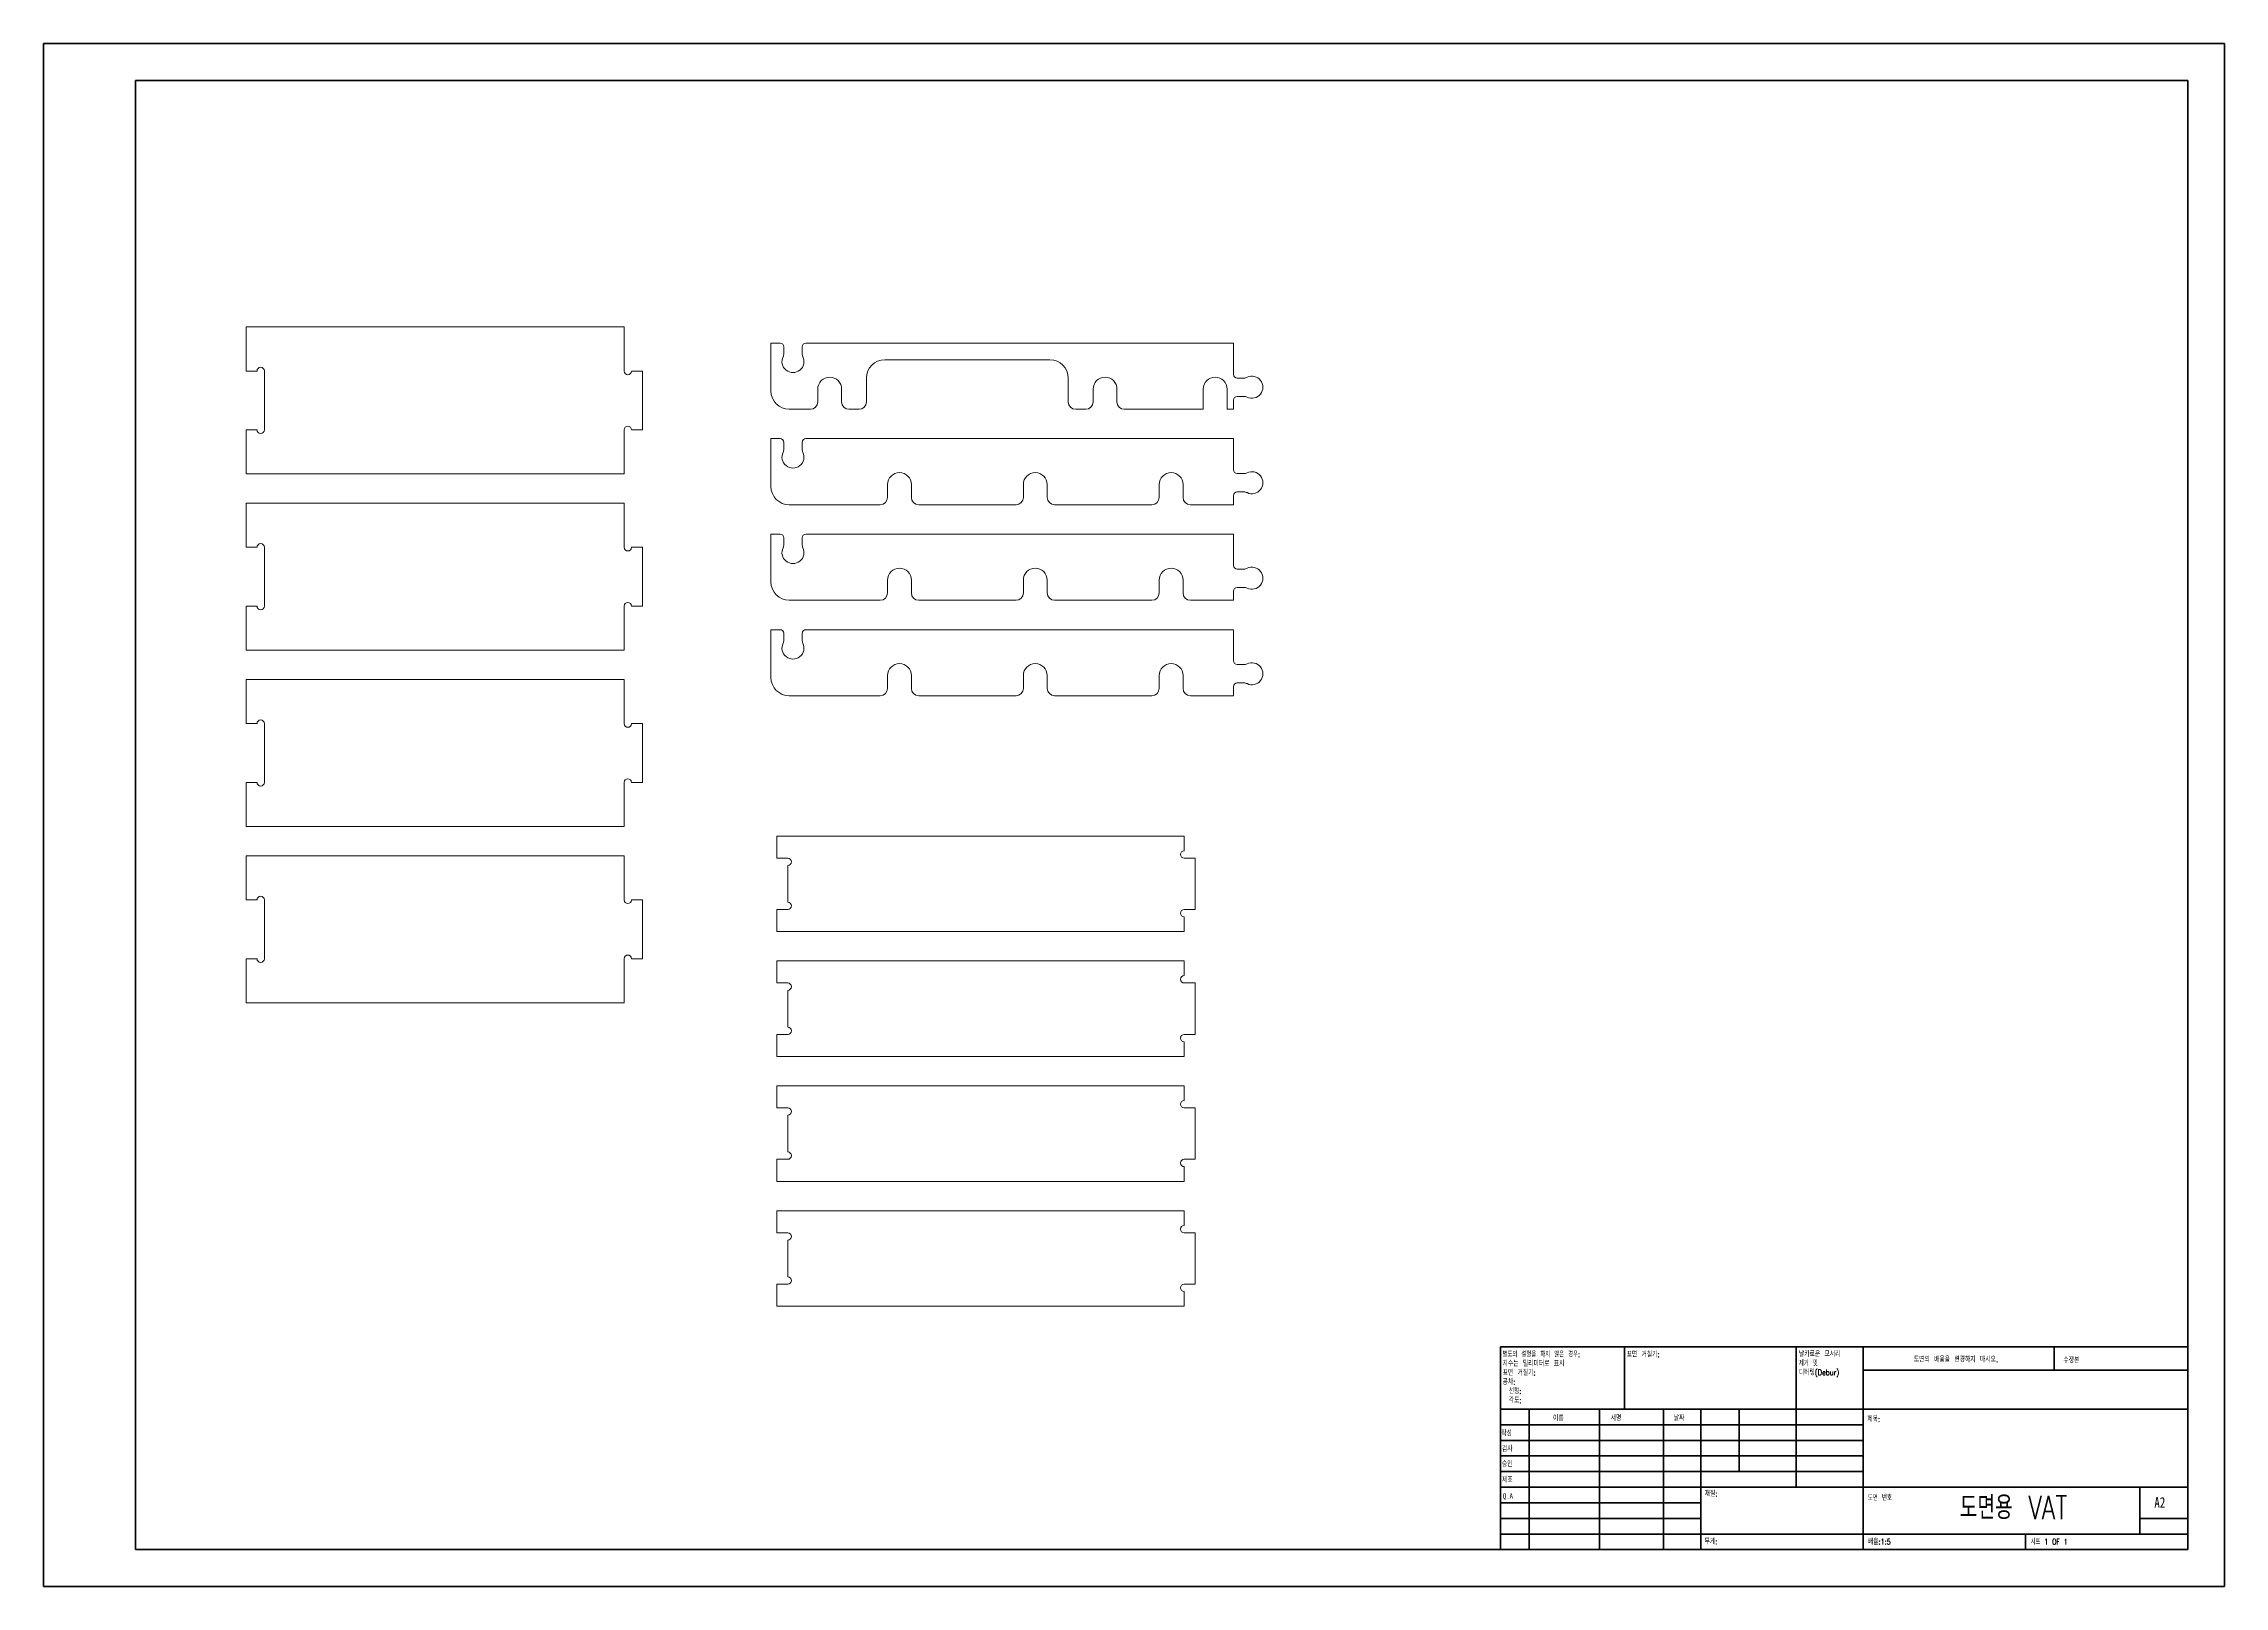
# Model space of a CAD drawing. Header units: millimetres. Extents: x 0 to 594, y 0 to 420.
import ezdxf

# ---------------------------------------------------------------- set-up
doc = ezdxf.new("R2010")
doc.units = ezdxf.units.MM
doc.styles.add('SLDTEXTSTYLE0', font='TXT', dxfattribs={"width": 0.75, "bigfont": 'bigfont'})
doc.styles.add('SLDTEXTSTYLE1', font='TXT', dxfattribs={"width": 0.75})
doc.styles.add('SLDTEXTSTYLE2', font='TXT', dxfattribs={"width": 0.666667, "bigfont": 'bigfont'})
doc.styles.add('SLDTEXTSTYLE3', font='TXT', dxfattribs={"width": 0.7, "bigfont": 'bigfont'})
doc.styles.add('SLDTEXTSTYLE4', font='TXT', dxfattribs={"width": 0.6875, "bigfont": 'bigfont'})
doc.styles.add('SLDTEXTSTYLE5', font='TXT', dxfattribs={"width": 0.691176, "bigfont": 'bigfont'})

# ---------------------------------------------------------------- blocks, each defined once
blk = doc.blocks.new('SW_NOTE_0')
at = {"color": 0, "linetype": 'Continuous', "lineweight": 0, "char_height": 1.5, "attachment_point": 1}
for s, insert, style in [('날카로운 모서리', (0, 1.93), 'SLDTEXTSTYLE0'), ('제거 및', (0, -0.57), 'SLDTEXTSTYLE4'), ('디버링(Debur)', (0, -3.07), 'SLDTEXTSTYLE0')]:
    blk.add_mtext(s, dxfattribs=dict(at, insert=insert, style=style))
blk = doc.blocks.new('SW_NOTE_1')
at = {"color": 0, "linetype": 'Continuous', "lineweight": 0, "char_height": 1.5, "attachment_point": 1}
for s, insert, style in [('별도의 설정을 하지 않은 경우:', (0, 1.93), 'SLDTEXTSTYLE5'), ('표면 거칠기:', (0, -3.07), 'SLDTEXTSTYLE0'), ('공차:', (0, -5.57), 'SLDTEXTSTYLE0'), ('치수는 밀리미터로 표시', (0, -0.57), 'SLDTEXTSTYLE0'), ('선형:', (1.69, -8.07), 'SLDTEXTSTYLE0'), ('각도:', (1.69, -10.57), 'SLDTEXTSTYLE0')]:
    blk.add_mtext(s, dxfattribs=dict(at, insert=insert, style=style))

msp = doc.modelspace()

# ---------------------------------------------------------------- linework, layer by layer
at = {"color": 7, "linetype": 'Continuous', "lineweight": 40}
for p, q in [((0.08, 0.21), (0.08, 420.21)), ((0.08, 420.21), (594.08, 420.21)), ((594.08, 0.21), (594.08, 420.21)), ((25.08, 10.21), (25.08, 410.21)), ((25.08, 410.21), (584.08, 410.21)), ((584.08, 410.21), (584.08, 10.21)), ((396.88, 65.46), (584.08, 65.46)), ((396.88, 65.46), (396.88, 10.21)), ((430.68, 48.46), (430.68, 65.46)), ((477.48, 65.46), (477.48, 27.21)), ((495.68, 65.46), (495.68, 10.21)), ((547.68, 59.09), (547.68, 65.46)), ((584.08, 59.09), (495.68, 59.09)), ((584.08, 48.46), (396.88, 48.46)), ((404.68, 48.46), (404.68, 10.21)), ((423.87, 48.46), (423.87, 10.21)), ((441.28, 48.46), (441.28, 10.21)), ((451.48, 10.21), (451.48, 48.46)), ((461.88, 31.46), (461.88, 48.46)), ((495.68, 44.21), (396.88, 44.21)), ((495.68, 39.96), (396.88, 39.96)), ((495.68, 35.71), (396.88, 35.71)), ((495.68, 31.46), (396.88, 31.46)), ((451.48, 27.21), (396.88, 27.21)), ((451.48, 27.21), (584.08, 27.21)), ((571.08, 14.46), (571.08, 27.21)), ((451.48, 22.96), (396.88, 22.96)), ((451.48, 18.71), (396.88, 18.71)), ((584.08, 18.71), (571.08, 18.71)), ((396.88, 14.46), (584.08, 14.46)), ((539.88, 10.21), (539.88, 14.46)), ((25.08, 10.21), (584.08, 10.21)), ((0.08, 0.21), (594.08, 0.21))]:
    msp.add_line(p, q, dxfattribs=at)
at = {"color": 7, "linetype": 'Continuous', "lineweight": 15}
for p, q in [((55.21, 331.09), (55.21, 343.09)), ((55.21, 343.09), (158.21, 343.09)), ((158.21, 343.09), (158.21, 331.09)), ((198.19, 325.67), (198.19, 338.67)), ((198.19, 338.67), (200.69, 338.67)), ((207.69, 338.67), (324.19, 338.67)), ((324.19, 338.67), (324.19, 330.17)), ((201.69, 337.67), (201.69, 335.85)), ((206.69, 335.85), (206.69, 337.67)), ((274.19, 334.17), (229.19, 334.17)), ((55.21, 331.09), (58.21, 331.09)), ((60.21, 331.09), (60.21, 315.09)), ((160.21, 331.09), (163.21, 331.09)), ((163.21, 331.09), (163.21, 315.09)), ((224.19, 329.17), (224.19, 322.67)), ((279.19, 322.67), (279.19, 329.17)), ((327.01, 329.17), (325.19, 329.17)), ((210.94, 326.17), (210.94, 322.67)), ((217.44, 322.67), (217.44, 326.17)), ((285.94, 326.17), (285.94, 322.67)), ((292.44, 322.67), (292.44, 326.17)), ((315.94, 326.17), (315.94, 320.67)), ((322.44, 320.67), (322.44, 326.17)), ((324.19, 323.17), (324.19, 320.67)), ((325.19, 324.17), (327.01, 324.17)), ((55.21, 303.09), (55.21, 315.09)), ((58.21, 315.09), (55.21, 315.09)), ((158.21, 315.09), (158.21, 303.09)), ((163.21, 315.09), (160.21, 315.09)), ((208.94, 320.67), (203.19, 320.67)), ((222.19, 320.67), (219.44, 320.67)), ((283.94, 320.67), (281.19, 320.67)), ((315.94, 320.67), (294.44, 320.67)), ((324.19, 320.67), (322.44, 320.67)), ((198.19, 299.67), (198.19, 312.67)), ((198.19, 312.67), (200.69, 312.67)), ((201.69, 311.67), (201.69, 309.85)), ((206.69, 309.85), (206.69, 311.67)), ((207.69, 312.67), (324.19, 312.67)), ((324.19, 312.67), (324.19, 304.17)), ((158.21, 303.09), (55.21, 303.09)), ((327.01, 303.17), (325.19, 303.17)), ((229.94, 300.17), (229.94, 296.67)), ((236.44, 296.67), (236.44, 300.17)), ((266.94, 300.17), (266.94, 296.67)), ((273.44, 296.67), (273.44, 300.17)), ((303.94, 300.17), (303.94, 296.67)), ((310.44, 296.67), (310.44, 300.17)), ((324.19, 297.17), (324.19, 294.67)), ((325.19, 298.17), (327.01, 298.17)), ((55.21, 283.09), (55.21, 295.09)), ((55.21, 295.09), (158.21, 295.09)), ((158.21, 295.09), (158.21, 283.09)), ((227.94, 294.67), (203.19, 294.67)), ((264.94, 294.67), (238.44, 294.67)), ((301.94, 294.67), (275.44, 294.67)), ((324.19, 294.67), (312.44, 294.67)), ((198.19, 273.67), (198.19, 286.67)), ((198.19, 286.67), (200.69, 286.67)), ((201.69, 285.67), (201.69, 283.85)), ((206.69, 283.85), (206.69, 285.67)), ((207.69, 286.67), (324.19, 286.67)), ((324.19, 286.67), (324.19, 278.17)), ((55.21, 283.09), (58.21, 283.09)), ((60.21, 283.09), (60.21, 267.09)), ((160.21, 283.09), (163.21, 283.09)), ((163.21, 283.09), (163.21, 267.09)), ((229.94, 274.17), (229.94, 270.67)), ((236.44, 270.67), (236.44, 274.17)), ((266.94, 274.17), (266.94, 270.67)), ((273.44, 270.67), (273.44, 274.17)), ((303.94, 274.17), (303.94, 270.67)), ((310.44, 270.67), (310.44, 274.17)), ((327.01, 277.17), (325.19, 277.17)), ((227.94, 268.67), (203.19, 268.67)), ((264.94, 268.67), (238.44, 268.67)), ((301.94, 268.67), (275.44, 268.67)), ((324.19, 268.67), (312.44, 268.67)), ((324.19, 271.17), (324.19, 268.67)), ((325.19, 272.17), (327.01, 272.17)), ((55.21, 255.09), (55.21, 267.09)), ((58.21, 267.09), (55.21, 267.09)), ((158.21, 267.09), (158.21, 255.09)), ((163.21, 267.09), (160.21, 267.09)), ((198.19, 247.67), (198.19, 260.67)), ((198.19, 260.67), (200.69, 260.67)), ((201.69, 259.67), (201.69, 257.85)), ((206.69, 257.85), (206.69, 259.67)), ((207.69, 260.67), (324.19, 260.67)), ((324.19, 260.67), (324.19, 252.17)), ((158.21, 255.09), (55.21, 255.09)), ((327.01, 251.17), (325.19, 251.17)), ((55.21, 247.09), (55.21, 235.09)), ((158.21, 247.09), (55.21, 247.09)), ((158.21, 235.09), (158.21, 247.09)), ((229.94, 248.17), (229.94, 244.67)), ((236.44, 244.67), (236.44, 248.17)), ((266.94, 248.17), (266.94, 244.67)), ((273.44, 244.67), (273.44, 248.17)), ((303.94, 248.17), (303.94, 244.67)), ((310.44, 244.67), (310.44, 248.17)), ((324.19, 245.17), (324.19, 242.67)), ((325.19, 246.17), (327.01, 246.17)), ((227.94, 242.67), (203.19, 242.67)), ((264.94, 242.67), (238.44, 242.67)), ((301.94, 242.67), (275.44, 242.67)), ((324.19, 242.67), (312.44, 242.67)), ((58.21, 235.09), (55.21, 235.09)), ((60.21, 219.09), (60.21, 235.09)), ((163.21, 235.09), (160.21, 235.09)), ((163.21, 219.09), (163.21, 235.09)), ((55.21, 219.09), (55.21, 207.09)), ((55.21, 219.09), (58.21, 219.09)), ((158.21, 207.09), (158.21, 219.09)), ((160.21, 219.09), (163.21, 219.09)), ((55.21, 207.09), (158.21, 207.09)), ((199.76, 198.48), (199.76, 204.48)), ((199.76, 204.48), (310.76, 204.48)), ((310.76, 204.48), (310.76, 200.48)), ((55.21, 199.09), (55.21, 187.09)), ((158.21, 199.09), (55.21, 199.09)), ((158.21, 187.09), (158.21, 199.09)), ((202.76, 198.48), (199.76, 198.48)), ((202.76, 186.48), (202.76, 196.48)), ((310.76, 198.48), (313.76, 198.48)), ((313.76, 198.48), (313.76, 184.48)), ((58.21, 187.09), (55.21, 187.09)), ((60.21, 171.09), (60.21, 187.09)), ((163.21, 187.09), (160.21, 187.09)), ((163.21, 171.09), (163.21, 187.09)), ((199.76, 178.48), (199.76, 184.48)), ((199.76, 184.48), (202.76, 184.48)), ((313.76, 184.48), (310.76, 184.48)), ((310.76, 178.48), (199.76, 178.48)), ((310.76, 182.48), (310.76, 178.48)), ((55.21, 171.09), (55.21, 159.09)), ((55.21, 171.09), (58.21, 171.09)), ((158.21, 159.09), (158.21, 171.09)), ((160.21, 171.09), (163.21, 171.09)), ((199.76, 164.48), (199.76, 170.48)), ((199.76, 170.48), (310.76, 170.48)), ((310.76, 170.48), (310.76, 166.48)), ((202.76, 164.48), (199.76, 164.48)), ((202.76, 152.48), (202.76, 162.48)), ((310.76, 164.48), (313.76, 164.48)), ((313.76, 164.48), (313.76, 150.48)), ((55.21, 159.09), (158.21, 159.09)), ((199.76, 144.48), (199.76, 150.48)), ((199.76, 150.48), (202.76, 150.48)), ((313.76, 150.48), (310.76, 150.48)), ((310.76, 144.48), (199.76, 144.48)), ((310.76, 148.48), (310.76, 144.48)), ((199.76, 130.48), (199.76, 136.48)), ((199.76, 136.48), (310.76, 136.48)), ((310.76, 136.48), (310.76, 132.48)), ((202.76, 130.48), (199.76, 130.48)), ((202.76, 118.48), (202.76, 128.48)), ((310.76, 130.48), (313.76, 130.48)), ((313.76, 130.48), (313.76, 116.48)), ((199.76, 110.48), (199.76, 116.48)), ((199.76, 116.48), (202.76, 116.48)), ((313.76, 116.48), (310.76, 116.48)), ((310.76, 114.48), (310.76, 110.48)), ((310.76, 110.48), (199.76, 110.48)), ((199.76, 96.48), (199.76, 102.48)), ((199.76, 102.48), (310.76, 102.48)), ((310.76, 102.48), (310.76, 98.48)), ((202.76, 96.48), (199.76, 96.48)), ((310.76, 96.48), (313.76, 96.48)), ((313.76, 96.48), (313.76, 82.48)), ((202.76, 84.48), (202.76, 94.48)), ((199.76, 76.48), (199.76, 82.48)), ((199.76, 82.48), (202.76, 82.48)), ((313.76, 82.48), (310.76, 82.48)), ((310.76, 80.48), (310.76, 76.48)), ((310.76, 76.48), (199.76, 76.48))]:
    msp.add_line(p, q, dxfattribs=at)
for centre, radius, start, end in [((200.69, 337.67), 1, 0, 90), ((207.69, 337.67), 1, 90, 180), ((204.19, 333.67), 3, 154.15807, 25.84193), ((199.69, 335.85), 2, 334.15807, 0), ((208.69, 335.85), 2, 180, 205.84193), ((229.19, 329.17), 5, 90, 180), ((274.19, 329.17), 5, 0, 90), ((59.21, 331.09), 1, 0, 180), ((159.21, 331.09), 1, 180, 0), ((214.19, 326.17), 3.25, 0, 180), ((289.19, 326.17), 3.25, 0, 180), ((319.19, 326.17), 3.25, 0, 180), ((325.19, 330.17), 1, 180, 270), ((327.01, 331.17), 2, 270, 295.84193), ((329.19, 326.67), 3, 244.15807, 115.84193), ((203.19, 325.67), 5, 180, 270), ((208.94, 322.67), 2, 270, 0), ((219.44, 322.67), 2, 180, 270), ((222.19, 322.67), 2, 270, 0), ((281.19, 322.67), 2, 180, 270), ((283.94, 322.67), 2, 270, 0), ((294.44, 322.67), 2, 180, 270), ((325.19, 323.17), 1, 90, 180), ((327.01, 322.17), 2, 64.15807, 90), ((59.21, 315.09), 1, 180, 0), ((159.21, 315.09), 1, 0, 180), ((200.69, 311.67), 1, 0, 90), ((204.19, 307.67), 3, 154.15807, 25.84193), ((199.69, 309.85), 2, 334.15807, 0), ((207.69, 311.67), 1, 90, 180), ((208.69, 309.85), 2, 180, 205.84193), ((233.19, 300.17), 3.25, 0, 180), ((270.19, 300.17), 3.25, 0, 180), ((307.19, 300.17), 3.25, 0, 180), ((325.19, 304.17), 1, 180, 270), ((327.01, 305.17), 2, 270, 295.84193), ((329.19, 300.67), 3, 244.15807, 115.84193), ((203.19, 299.67), 5, 180, 270), ((325.19, 297.17), 1, 90, 180), ((327.01, 296.17), 2, 64.15807, 90), ((227.94, 296.67), 2, 270, 0), ((238.44, 296.67), 2, 180, 270), ((264.94, 296.67), 2, 270, 0), ((275.44, 296.67), 2, 180, 270), ((301.94, 296.67), 2, 270, 0), ((312.44, 296.67), 2, 180, 270), ((200.69, 285.67), 1, 360, 90), ((207.69, 285.67), 1, 90, 180), ((59.21, 283.09), 1, 0, 180), ((159.21, 283.09), 1, 180, 0), ((204.19, 281.67), 3, 154.15807, 25.84193), ((199.69, 283.85), 2, 334.15807, 0), ((208.69, 283.85), 2, 180, 205.84193), ((203.19, 273.67), 5, 180, 270), ((233.19, 274.17), 3.25, 0, 180), ((270.19, 274.17), 3.25, 0, 180), ((307.19, 274.17), 3.25, 0, 180), ((325.19, 278.17), 1, 180, 270), ((327.01, 279.17), 2, 270, 295.84193), ((329.19, 274.67), 3, 244.15807, 115.84193), ((159.21, 267.09), 1, 0, 180), ((227.94, 270.67), 2, 270, 0), ((238.44, 270.67), 2, 180, 270), ((264.94, 270.67), 2, 270, 0), ((275.44, 270.67), 2, 180, 270), ((301.94, 270.67), 2, 270, 0), ((312.44, 270.67), 2, 180, 270), ((325.19, 271.17), 1, 90, 180), ((327.01, 270.17), 2, 64.15807, 90), ((59.21, 267.09), 1, 180, 0), ((200.69, 259.67), 1, 0, 90), ((204.19, 255.67), 3, 154.15807, 25.84193), ((199.69, 257.85), 2, 334.15807, 360), ((207.69, 259.67), 1, 90, 180), ((208.69, 257.85), 2, 180, 205.84193), ((233.19, 248.17), 3.25, 0, 180), ((270.19, 248.17), 3.25, 0, 180), ((307.19, 248.17), 3.25, 0, 180), ((325.19, 252.17), 1, 180, 270), ((327.01, 253.17), 2, 270, 295.84193), ((329.19, 248.67), 3, 244.15807, 115.84193), ((203.19, 247.67), 5, 180, 270), ((227.94, 244.67), 2, 270, 0), ((238.44, 244.67), 2, 180, 270), ((264.94, 244.67), 2, 270, 0), ((275.44, 244.67), 2, 180, 270), ((301.94, 244.67), 2, 270, 0), ((312.44, 244.67), 2, 180, 270), ((325.19, 245.17), 1, 90, 180), ((327.01, 244.17), 2, 64.15807, 90), ((59.21, 235.09), 1, 0, 180), ((159.21, 235.09), 1, 180, 0), ((159.21, 219.09), 1, 0, 180), ((59.21, 219.09), 1, 180, 0), ((202.76, 197.48), 1, 270, 90), ((310.76, 199.48), 1, 90, 270), ((59.21, 187.09), 1, 0, 180), ((159.21, 187.09), 1, 180, 0), ((202.76, 185.48), 1, 270, 90), ((310.76, 183.48), 1, 90, 270), ((59.21, 171.09), 1, 180, 0), ((159.21, 171.09), 1, 0, 180), ((310.76, 165.48), 1, 90, 270), ((202.76, 163.48), 1, 270, 90), ((202.76, 151.48), 1, 270, 90), ((310.76, 149.48), 1, 90, 270), ((310.76, 131.48), 1, 90, 270), ((202.76, 129.48), 1, 270, 90), ((202.76, 117.48), 1, 270, 90), ((310.76, 115.48), 1, 90, 270), ((202.76, 95.48), 1, 270, 90), ((310.76, 97.48), 1, 90, 270), ((202.76, 83.48), 1, 270, 90), ((310.76, 81.48), 1, 90, 270)]:
    msp.add_arc(centre, radius, start, end, dxfattribs=at)

# ---------------------------------------------------------------- block references
at = {"color": 7, "linetype": 'Continuous', "lineweight": 0}
for name, p in [('SW_NOTE_1', (397.47, 62.2)), ('SW_NOTE_0', (478.19, 62.28))]:
    msp.add_blockref(name, p, dxfattribs=at)

# ---------------------------------------------------------------- texts
for s, insert, char_height, attachment_point, style in [('표면 거칠기:', (431.25, 64.13), 1.5, 1, 'SLDTEXTSTYLE0'), ('도면의 배율을 변경하지 마시오.', (509.49, 62.75), 1.5, 1, 'SLDTEXTSTYLE0'), ('수정본', (550.21, 62.55), 1.5, 1, 'SLDTEXTSTYLE0'), ('작성', (397.09, 42.64), 1.5, 1, 'SLDTEXTSTYLE0'), ('이름', (411.2, 46.72), 1.5, 1, 'SLDTEXTSTYLE0'), ('서명', (426.91, 46.78), 1.5, 1, 'SLDTEXTSTYLE0'), ('날짜', (444.09, 46.79), 1.5, 1, 'SLDTEXTSTYLE0'), ('제목:', (496.84, 46.49), 1.5, 1, 'SLDTEXTSTYLE0'), ('검사', (397.29, 38.37), 1.5, 1, 'SLDTEXTSTYLE0'), ('승인', (397.28, 34.28), 1.5, 1, 'SLDTEXTSTYLE0'), ('제조', (397.33, 29.95), 1.5, 1, 'SLDTEXTSTYLE0'), ('Q.A', (397.55, 25.56), 1.5, 1, 'SLDTEXTSTYLE1'), ('재질:', (452.52, 26.2), 1.5, 1, 'SLDTEXTSTYLE0'), ('도면 번호', (496.95, 25.08), 1.5, 1, 'SLDTEXTSTYLE3'), ('도면용 VAT', (536.65, 24.85), 6.35, 2, 'SLDTEXTSTYLE0'), ('A2', (575, 24.52), 2.91, 1, 'SLDTEXTSTYLE1'), ('무게:', (452.5, 13.16), 1.499, 1, 'SLDTEXTSTYLE0'), ('배율:1:5', (496.95, 13.11), 1.5, 1, 'SLDTEXTSTYLE0'), ('시트 1 OF 1', (541.36, 13.11), 1.5, 1, 'SLDTEXTSTYLE2')]:
    msp.add_mtext(s, dxfattribs=dict(at, insert=insert, char_height=char_height, attachment_point=attachment_point, style=style))

doc.saveas('drawing.dxf')
